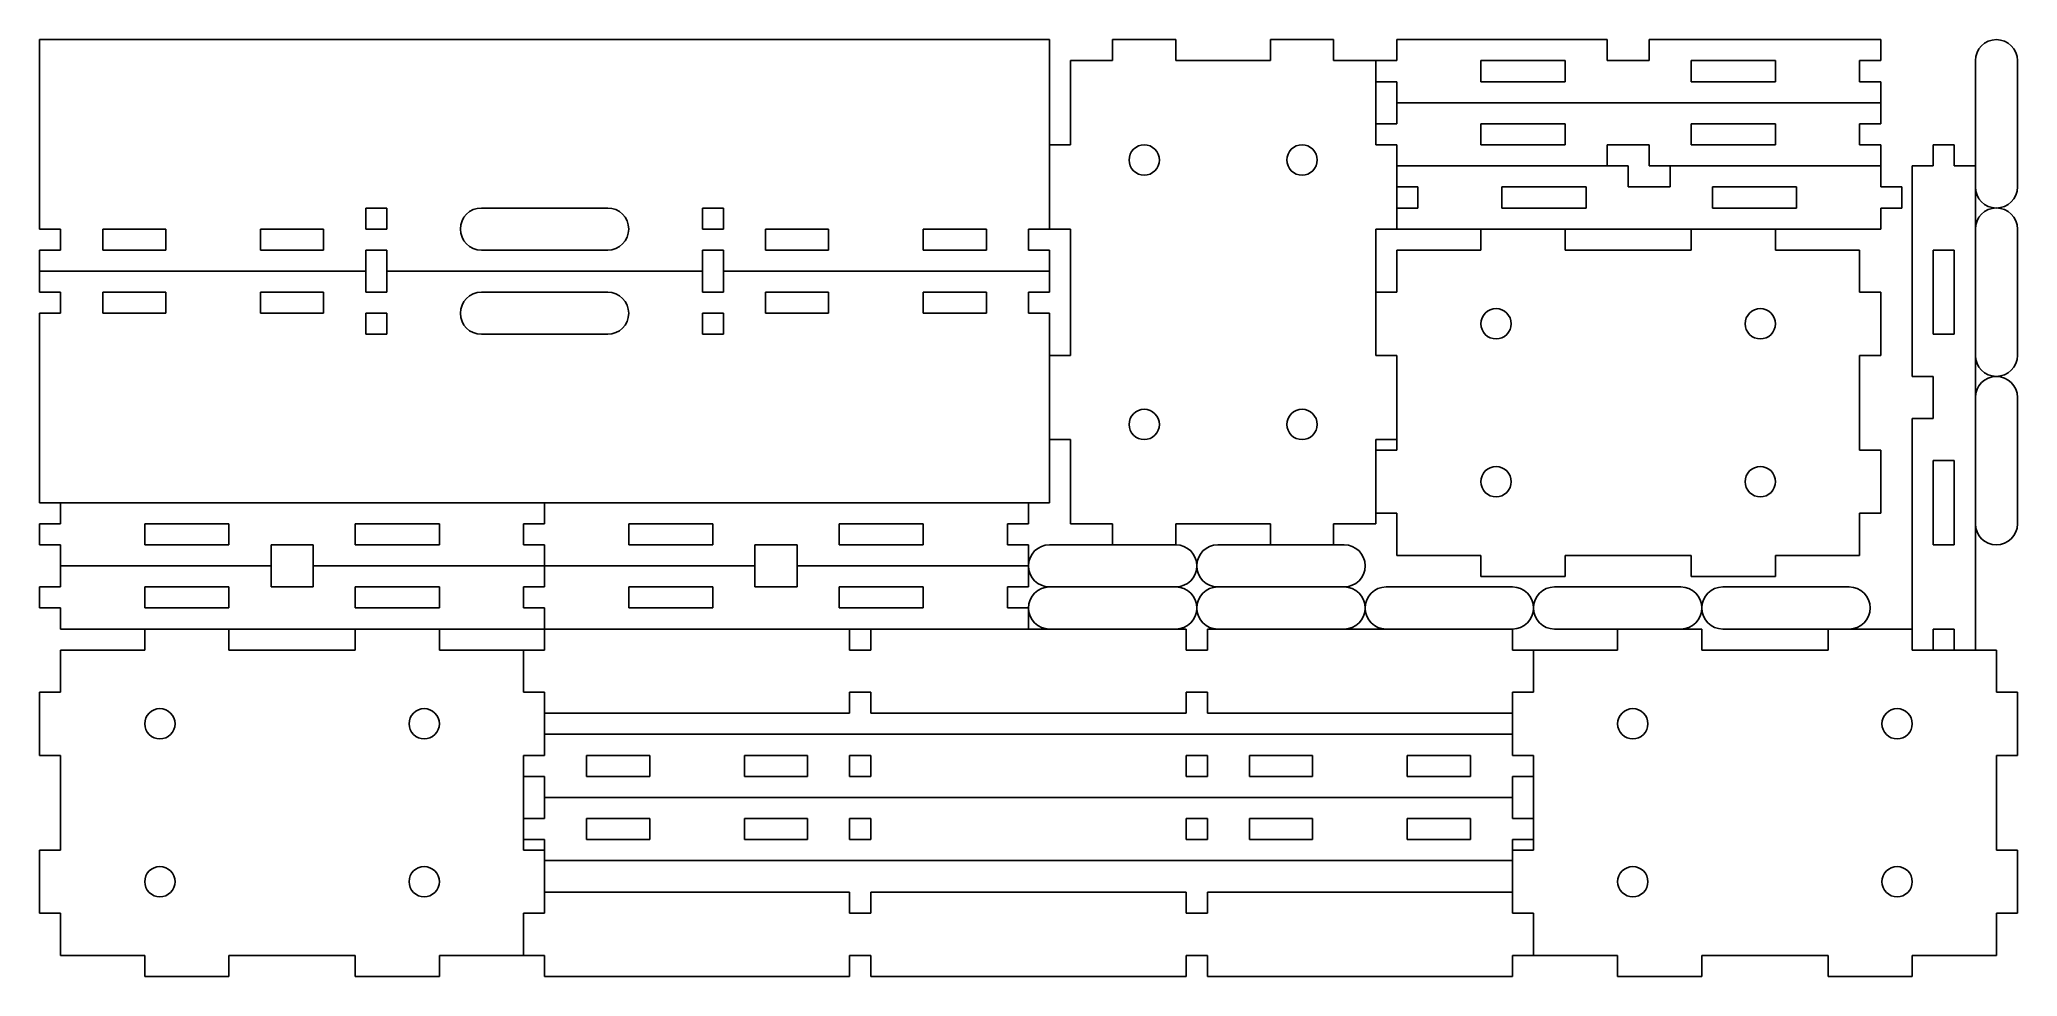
# Model space of a CAD drawing. Extents: x 6 to 603, y 16 to 298.
import ezdxf

# ---------------------------------------------------------------- set-up
doc = ezdxf.new("R2010")
doc.units = 0

msp = doc.modelspace()

# ---------------------------------------------------------------- linework, layer by layer
at = {"layer": 'Layer 1'}
for p, q in [((6.35, 241.3), (6.35, 298.45)), ((6.35, 298.45), (311.15, 298.45)), ((311.15, 298.45), (311.15, 241.3)), ((349.24955, 298.45), (330.19955, 298.45)), ((330.19955, 298.45), (330.19955, 292.1)), ((349.24955, 292.1), (349.24955, 298.45)), ((396.87455, 298.45), (377.82455, 298.45)), ((377.82455, 298.45), (377.82455, 292.1)), ((396.87455, 292.1), (396.87455, 298.45)), ((415.925, 298.45), (415.925, 292.1)), ((479.425, 298.45), (415.925, 298.45)), ((479.425, 292.1), (479.425, 298.45)), ((561.975, 298.45), (492.125, 298.45)), ((492.125, 298.45), (492.125, 292.1)), ((561.975, 292.1), (561.975, 298.45)), ((590.54999, 292.1), (590.678553, 293.382874)), ((590.678553, 293.382874), (591.047473, 294.576302)), ((591.047473, 294.576302), (591.631598, 295.655132)), ((591.631598, 295.655132), (592.405777, 296.594213)), ((592.405777, 296.594213), (593.344858, 297.368392)), ((593.344858, 297.368392), (594.423688, 297.952517)), ((594.423688, 297.952517), (595.617116, 298.321438)), ((595.617116, 298.321438), (596.89999, 298.45)), ((596.89999, 298.45), (598.182864, 298.321438)), ((598.182864, 298.321438), (599.376292, 297.952517)), ((599.376292, 297.952517), (600.455122, 297.368392)), ((600.455122, 297.368392), (601.394203, 296.594213)), ((601.394203, 296.594213), (602.168382, 295.655132)), ((602.168382, 295.655132), (602.752507, 294.576302)), ((602.752507, 294.576302), (603.121427, 293.382874)), ((603.121427, 293.382874), (603.24999, 292.1)), ((330.19955, 292.1), (317.49955, 292.1)), ((317.49955, 292.1), (317.49955, 266.7)), ((377.82455, 292.1), (349.24955, 292.1)), ((409.57455, 292.1), (396.87455, 292.1)), ((409.57455, 266.7), (409.57455, 292.1)), ((415.925, 292.1), (409.575, 292.1)), ((409.575, 292.1), (409.575, 285.75)), ((441.325, 292.1), (466.725, 292.1)), ((441.325, 285.75), (441.325, 292.1)), ((466.725, 292.1), (466.725, 285.75)), ((492.125, 292.1), (479.425, 292.1)), ((504.825, 292.1), (530.225, 292.1)), ((504.825, 285.75), (504.825, 292.1)), ((530.225, 292.1), (530.225, 285.75)), ((555.625, 285.75), (555.625, 292.1)), ((555.625, 292.1), (561.975, 292.1)), ((590.54999, 254), (590.54999, 292.1)), ((603.24999, 292.1), (603.24999, 254)), ((409.575, 285.75), (415.925, 285.75)), ((415.925, 285.75), (415.925, 279.4)), ((466.725, 285.75), (441.325, 285.75)), ((530.225, 285.75), (504.825, 285.75)), ((561.975, 285.75), (555.625, 285.75)), ((561.975, 279.4), (561.975, 285.75)), ((415.925, 279.4), (561.975, 279.4)), ((415.925, 273.05), (415.925, 279.4)), ((415.925, 279.4), (561.975, 279.4)), ((561.975, 279.4), (561.975, 273.05)), ((409.575, 266.7), (409.575, 273.05)), ((409.575, 273.05), (415.925, 273.05)), ((466.725, 273.05), (441.325, 273.05)), ((441.325, 273.05), (441.325, 266.7)), ((466.725, 266.7), (466.725, 273.05)), ((530.225, 273.05), (504.825, 273.05)), ((504.825, 273.05), (504.825, 266.7)), ((530.225, 266.7), (530.225, 273.05)), ((561.975, 273.05), (555.625, 273.05)), ((555.625, 273.05), (555.625, 266.7)), ((317.49955, 266.7), (311.14955, 266.7)), ((311.14955, 266.7), (311.14955, 241.3)), ((335.241381, 263.024118), (335.15272, 262.128)), ((335.500743, 263.877629), (335.241381, 263.024118)), ((335.92087, 264.664548), (335.500743, 263.877629)), ((336.491828, 265.360892), (335.92087, 264.664548)), ((337.188172, 265.93185), (336.491828, 265.360892)), ((337.975091, 266.351977), (337.188172, 265.93185)), ((338.828602, 266.611339), (337.975091, 266.351977)), ((339.72472, 266.7), (338.828602, 266.611339)), ((340.620838, 266.611339), (339.72472, 266.7)), ((339.72472, 266.7), (339.72472, 266.7)), ((341.474349, 266.351977), (340.620838, 266.611339)), ((342.261268, 265.93185), (341.474349, 266.351977)), ((342.957612, 265.360892), (342.261268, 265.93185)), ((343.52857, 264.664548), (342.957612, 265.360892)), ((343.948697, 263.877629), (343.52857, 264.664548)), ((344.208059, 263.024118), (343.948697, 263.877629)), ((344.29672, 262.128), (344.208059, 263.024118)), ((382.77774, 262.12801), (382.866401, 263.024128)), ((382.866401, 263.024128), (383.125763, 263.877639)), ((383.125763, 263.877639), (383.54589, 264.664558)), ((383.54589, 264.664558), (384.116848, 265.360902)), ((384.116848, 265.360902), (384.813192, 265.93186)), ((384.813192, 265.93186), (385.600111, 266.351987)), ((385.600111, 266.351987), (386.453622, 266.611349)), ((386.453622, 266.611349), (387.34974, 266.70001)), ((387.34974, 266.70001), (388.245858, 266.611349)), ((387.34974, 266.70001), (387.34974, 266.70001)), ((388.245858, 266.611349), (389.099369, 266.351987)), ((389.099369, 266.351987), (389.886288, 265.93186)), ((389.886288, 265.93186), (390.582632, 265.360902)), ((390.582632, 265.360902), (391.15359, 264.664558)), ((391.15359, 264.664558), (391.573717, 263.877639)), ((391.573717, 263.877639), (391.833079, 263.024128)), ((391.833079, 263.024128), (391.92174, 262.12801)), ((415.92455, 266.7), (409.57455, 266.7)), ((415.925, 266.7), (409.575, 266.7)), ((415.92455, 241.3), (415.92455, 266.7)), ((415.925, 260.35), (415.925, 266.7)), ((441.325, 266.7), (466.725, 266.7)), ((492.125, 266.7), (479.425, 266.7)), ((479.425, 266.7), (479.425, 260.35)), ((492.125, 260.35), (492.125, 266.7)), ((504.825, 266.7), (530.225, 266.7)), ((555.625, 266.7), (561.975, 266.7)), ((561.975, 266.7), (561.975, 260.35)), ((577.85, 260.35), (577.85, 266.7)), ((577.85, 266.7), (584.2, 266.7)), ((584.2, 266.7), (584.2, 260.35)), ((335.15272, 262.128), (335.241381, 261.231882)), ((335.241381, 261.231882), (335.500743, 260.378371)), ((335.500743, 260.378371), (335.92087, 259.591452)), ((335.92087, 259.591452), (336.491828, 258.895108)), ((336.491828, 258.895108), (337.188172, 258.32415)), ((337.188172, 258.32415), (337.975091, 257.904023)), ((337.975091, 257.904023), (338.828602, 257.644661)), ((338.828602, 257.644661), (339.72472, 257.556)), ((339.72472, 257.556), (340.620838, 257.644661)), ((340.620838, 257.644661), (341.474349, 257.904023)), ((341.474349, 257.904023), (342.261268, 258.32415)), ((342.261268, 258.32415), (342.957612, 258.895108)), ((342.957612, 258.895108), (343.52857, 259.591452)), ((343.52857, 259.591452), (343.948697, 260.378371)), ((343.948697, 260.378371), (344.208059, 261.231882)), ((344.208059, 261.231882), (344.29672, 262.128)), ((382.866401, 261.231892), (382.77774, 262.12801)), ((383.125763, 260.378381), (382.866401, 261.231892)), ((383.54589, 259.591462), (383.125763, 260.378381)), ((384.116848, 258.895118), (383.54589, 259.591462)), ((384.813192, 258.32416), (384.116848, 258.895118)), ((385.600111, 257.904033), (384.813192, 258.32416)), ((386.453622, 257.644671), (385.600111, 257.904033)), ((387.34974, 257.55601), (386.453622, 257.644671)), ((388.245858, 257.644671), (387.34974, 257.55601)), ((389.099369, 257.904033), (388.245858, 257.644671)), ((389.886288, 258.32416), (389.099369, 257.904033)), ((390.582632, 258.895118), (389.886288, 258.32416)), ((391.15359, 259.591462), (390.582632, 258.895118)), ((391.573717, 260.378381), (391.15359, 259.591462)), ((391.833079, 261.231892), (391.573717, 260.378381)), ((391.92174, 262.12801), (391.833079, 261.231892)), ((479.425, 260.35), (415.925, 260.35)), ((415.925, 254), (415.925, 260.35)), ((415.925, 260.35), (485.775, 260.35)), ((485.775, 260.35), (485.775, 254)), ((561.975, 260.35), (492.125, 260.35)), ((498.475, 254), (498.475, 260.35)), ((498.475, 260.35), (561.975, 260.35)), ((561.975, 260.35), (561.975, 254)), ((571.5, 260.35), (577.85, 260.35)), ((571.5, 196.85), (571.5, 260.35)), ((584.2, 260.35), (590.55, 260.35)), ((590.55, 260.35), (590.55, 114.3)), ((422.275, 254), (415.925, 254)), ((422.275, 247.65), (422.275, 254)), ((473.075, 254), (447.675, 254)), ((447.675, 254), (447.675, 247.65)), ((473.075, 247.65), (473.075, 254)), ((485.775, 254), (498.475, 254)), ((536.575, 254), (511.175, 254)), ((511.175, 254), (511.175, 247.65)), ((536.575, 247.65), (536.575, 254)), ((561.975, 254), (568.325, 254)), ((568.325, 254), (568.325, 247.65)), ((590.678553, 252.717126), (590.54999, 254)), ((590.54999, 254), (590.54999, 254)), ((591.047473, 251.523698), (590.678553, 252.717126)), ((591.631598, 250.444868), (591.047473, 251.523698)), ((602.752507, 251.523698), (602.168382, 250.444868)), ((603.121427, 252.717126), (602.752507, 251.523698)), ((603.24999, 254), (603.121427, 252.717126)), ((111.125, 247.65), (104.775, 247.65)), ((104.775, 247.65), (104.775, 241.3)), ((111.125, 241.3), (111.125, 247.65)), ((134.431608, 244.855131), (133.847483, 243.7763)), ((135.205787, 245.794211), (134.431608, 244.855131)), ((136.144868, 246.568391), (135.205787, 245.794211)), ((137.223698, 247.152517), (136.144868, 246.568391)), ((138.417126, 247.521437), (137.223698, 247.152517)), ((139.7, 247.65), (138.417126, 247.521437)), ((177.8, 247.65), (139.7, 247.65)), ((179.082874, 247.521437), (177.8, 247.65)), ((177.8, 247.65), (177.8, 247.65)), ((180.276302, 247.152517), (179.082874, 247.521437)), ((181.355132, 246.568391), (180.276302, 247.152517)), ((182.294212, 245.794211), (181.355132, 246.568391)), ((183.068392, 244.855131), (182.294212, 245.794211)), ((183.652517, 243.7763), (183.068392, 244.855131)), ((212.725, 247.65), (206.375, 247.65)), ((206.375, 247.65), (206.375, 241.3)), ((212.725, 241.3), (212.725, 247.65)), ((415.925, 241.3), (415.925, 247.65)), ((415.925, 247.65), (422.275, 247.65)), ((447.675, 247.65), (473.075, 247.65)), ((511.175, 247.65), (536.575, 247.65)), ((568.325, 247.65), (561.975, 247.65)), ((561.975, 247.65), (561.975, 241.3)), ((591.047473, 243.776303), (591.631598, 244.855133)), ((592.405777, 249.505787), (591.631598, 250.444868)), ((591.631598, 244.855133), (592.405777, 245.794214)), ((593.344858, 248.731608), (592.405777, 249.505787)), ((592.405777, 245.794214), (593.344858, 246.568393)), ((594.423688, 248.147483), (593.344858, 248.731608)), ((593.344858, 246.568393), (594.423688, 247.152518)), ((595.617116, 247.778563), (594.423688, 248.147483)), ((594.423688, 247.152518), (595.617116, 247.521438)), ((596.89999, 247.65), (595.617116, 247.778563)), ((595.617116, 247.521438), (596.89999, 247.650001)), ((598.182864, 247.778563), (596.89999, 247.65)), ((596.89999, 247.650001), (598.182864, 247.521438)), ((599.376292, 248.147483), (598.182864, 247.778563)), ((598.182864, 247.521438), (599.376292, 247.152518)), ((600.455122, 248.731608), (599.376292, 248.147483)), ((599.376292, 247.152518), (600.455122, 246.568393)), ((601.394203, 249.505787), (600.455122, 248.731608)), ((600.455122, 246.568393), (601.394203, 245.794214)), ((602.168382, 250.444868), (601.394203, 249.505787)), ((601.394203, 245.794214), (602.168382, 244.855133)), ((602.168382, 244.855133), (602.752507, 243.776303)), ((12.7, 241.3), (6.35, 241.3)), ((12.7, 234.95), (12.7, 241.3)), ((44.449998, 241.3), (25.399999, 241.3)), ((25.399999, 241.3), (25.399999, 234.95)), ((44.449998, 234.95), (44.449998, 241.3)), ((92.074999, 241.3), (73.025, 241.3)), ((73.025, 241.3), (73.025, 234.95)), ((92.074999, 234.95), (92.074999, 241.3)), ((104.775, 241.3), (111.125, 241.3)), ((133.478563, 242.582873), (133.35, 241.3)), ((133.35, 241.3), (133.478563, 240.017128)), ((133.847483, 243.7763), (133.478563, 242.582873)), ((133.478563, 240.017128), (133.847483, 238.8237)), ((133.847483, 238.8237), (134.431608, 237.74487)), ((183.068392, 237.74487), (183.652517, 238.8237)), ((184.021437, 242.582873), (183.652517, 243.7763)), ((183.652517, 238.8237), (184.021437, 240.017128)), ((184.15, 241.3), (184.021437, 242.582873)), ((184.021437, 240.017128), (184.15, 241.3)), ((206.375, 241.3), (212.725, 241.3)), ((244.475, 241.3), (225.425, 241.3)), ((225.425, 241.3), (225.425, 234.95)), ((244.475, 234.95), (244.475, 241.3)), ((292.10001, 241.3), (273.05001, 241.3)), ((273.05001, 241.3), (273.05001, 234.95)), ((292.10001, 234.95), (292.10001, 241.3)), ((311.15, 241.3), (304.8, 241.3)), ((304.8, 241.3), (304.8, 234.95)), ((311.14955, 241.3), (317.49955, 241.3)), ((317.49955, 241.3), (317.49955, 203.2)), ((409.57455, 203.2), (409.57455, 241.3)), ((409.57455, 241.3), (415.92455, 241.3)), ((561.975, 241.3), (415.925, 241.3)), ((441.325, 241.30045), (441.325, 234.95045)), ((466.725, 241.30045), (441.325, 241.30045)), ((466.725, 234.95045), (466.725, 241.30045)), ((530.225, 241.30045), (504.825, 241.30045)), ((504.825, 241.30045), (504.825, 234.95045)), ((530.225, 234.95045), (530.225, 241.30045)), ((590.54999, 241.300001), (590.678553, 242.582875)), ((590.54999, 203.2), (590.54999, 241.300001)), ((590.678553, 242.582875), (591.047473, 243.776303)), ((602.752507, 243.776303), (603.121427, 242.582875)), ((603.121427, 242.582875), (603.24999, 241.300001)), ((603.24999, 241.300001), (603.24999, 203.2)), ((6.35, 228.6), (6.35, 234.95)), ((6.35, 234.95), (12.7, 234.95)), ((25.399999, 234.95), (44.449998, 234.95)), ((73.025, 234.95), (92.074999, 234.95)), ((111.125, 234.95), (104.775, 234.95)), ((104.775, 234.95), (104.775, 228.6)), ((111.125, 228.6), (111.125, 234.95)), ((134.431608, 237.74487), (135.205787, 236.805789)), ((135.205787, 236.805789), (136.144868, 236.031609)), ((136.144868, 236.031609), (137.223698, 235.447483)), ((137.223698, 235.447483), (138.417126, 235.078563)), ((138.417126, 235.078563), (139.7, 234.95)), ((139.7, 234.95), (177.8, 234.95)), ((177.8, 234.95), (179.082874, 235.078563)), ((179.082874, 235.078563), (180.276302, 235.447483)), ((180.276302, 235.447483), (181.355132, 236.031609)), ((181.355132, 236.031609), (182.294212, 236.805789)), ((182.294212, 236.805789), (183.068392, 237.74487)), ((212.725, 234.95), (206.375, 234.95)), ((206.375, 234.95), (206.375, 228.6)), ((212.725, 228.6), (212.725, 234.95)), ((225.425, 234.95), (244.475, 234.95)), ((273.05001, 234.95), (292.10001, 234.95)), ((304.8, 234.95), (311.15, 234.95)), ((311.15, 234.95), (311.15, 228.6)), ((441.325, 234.95045), (415.925, 234.95045)), ((415.925, 234.95045), (415.925, 222.25045)), ((504.825, 234.95045), (466.725, 234.95045)), ((555.625, 234.95045), (530.225, 234.95045)), ((555.625, 222.25045), (555.625, 234.95045)), ((577.85, 234.95), (577.85, 209.55)), ((584.2, 234.95), (577.85, 234.95)), ((584.2, 209.55), (584.2, 234.95)), ((104.775, 228.6), (6.35, 228.6)), ((104.775, 228.6), (6.35, 228.6)), ((6.35, 228.6), (6.35, 222.25)), ((104.775, 222.25), (104.775, 228.6)), ((206.375, 228.6), (111.125, 228.6)), ((206.375, 228.6), (111.125, 228.6)), ((111.125, 228.6), (111.125, 222.25)), ((206.375, 222.25), (206.375, 228.6)), ((311.15, 228.6), (212.725, 228.6)), ((311.15, 228.6), (212.725, 228.6)), ((212.725, 228.6), (212.725, 222.25)), ((311.15, 222.25), (311.15, 228.6)), ((6.35, 222.25), (12.7, 222.25)), ((12.7, 222.25), (12.7, 215.9)), ((25.399999, 222.25), (44.449998, 222.25)), ((25.399999, 215.9), (25.399999, 222.25)), ((44.449998, 222.25), (44.449998, 215.9)), ((73.025, 222.25), (92.074999, 222.25)), ((73.025, 215.9), (73.025, 222.25)), ((92.074999, 222.25), (92.074999, 215.9)), ((111.125, 222.25), (104.775, 222.25)), ((135.205787, 220.394211), (136.144868, 221.168391)), ((136.144868, 221.168391), (137.223698, 221.752517)), ((137.223698, 221.752517), (138.417126, 222.121437)), ((138.417126, 222.121437), (139.7, 222.25)), ((139.7, 222.25), (177.8, 222.25)), ((177.8, 222.25), (179.082874, 222.121437)), ((179.082874, 222.121437), (180.276302, 221.752517)), ((180.276302, 221.752517), (181.355132, 221.168391)), ((181.355132, 221.168391), (182.294212, 220.394211)), ((212.725, 222.25), (206.375, 222.25)), ((225.425, 222.25), (244.475, 222.25)), ((225.425, 215.9), (225.425, 222.25)), ((244.475, 222.25), (244.475, 215.9)), ((273.05001, 222.25), (292.10001, 222.25)), ((273.05001, 215.9), (273.05001, 222.25)), ((292.10001, 222.25), (292.10001, 215.9)), ((304.8, 215.9), (304.8, 222.25)), ((304.8, 222.25), (311.15, 222.25)), ((415.925, 222.25045), (409.575, 222.25045)), ((409.575, 222.25045), (409.575, 203.20045)), ((561.975, 222.25045), (555.625, 222.25045)), ((561.975, 203.20045), (561.975, 222.25045)), ((12.7, 215.9), (6.35, 215.9)), ((6.35, 215.9), (6.35, 158.75)), ((44.449998, 215.9), (25.399999, 215.9)), ((92.074999, 215.9), (73.025, 215.9)), ((104.775, 209.55), (104.775, 215.9)), ((104.775, 215.9), (111.125, 215.9)), ((111.125, 215.9), (111.125, 209.55)), ((133.35, 215.9), (133.478563, 217.182872)), ((133.478563, 214.617127), (133.35, 215.9)), ((133.478563, 217.182872), (133.847483, 218.3763)), ((133.847483, 218.3763), (134.431608, 219.45513)), ((134.431608, 219.45513), (135.205787, 220.394211)), ((182.294212, 220.394211), (183.068392, 219.45513)), ((183.068392, 219.45513), (183.652517, 218.3763)), ((183.652517, 218.3763), (184.021437, 217.182872)), ((184.021437, 217.182872), (184.15, 215.9)), ((184.15, 215.9), (184.021437, 214.617127)), ((206.375, 209.55), (206.375, 215.9)), ((206.375, 215.9), (212.725, 215.9)), ((212.725, 215.9), (212.725, 209.55)), ((244.475, 215.9), (225.425, 215.9)), ((292.10001, 215.9), (273.05001, 215.9)), ((311.15, 215.9), (304.8, 215.9)), ((311.15, 158.75), (311.15, 215.9)), ((442.093147, 215.261828), (441.67302, 214.474909)), ((442.664105, 215.958173), (442.093147, 215.261828)), ((443.36045, 216.529131), (442.664105, 215.958173)), ((444.147369, 216.949258), (443.36045, 216.529131)), ((445.00088, 217.208619), (444.147369, 216.949258)), ((445.896998, 217.29728), (445.00088, 217.208619)), ((446.793116, 217.208619), (445.896998, 217.29728)), ((447.646627, 216.949257), (446.793116, 217.208619)), ((448.433546, 216.52913), (447.646627, 216.949257)), ((449.12989, 215.958172), (448.433546, 216.52913)), ((449.700848, 215.261828), (449.12989, 215.958172)), ((450.120975, 214.474909), (449.700848, 215.261828)), ((521.84915, 215.261828), (521.429023, 214.474909)), ((522.420108, 215.958172), (521.84915, 215.261828)), ((523.116452, 216.52913), (522.420108, 215.958172)), ((523.903371, 216.949257), (523.116452, 216.52913)), ((524.756882, 217.208619), (523.903371, 216.949257)), ((525.653, 217.29728), (524.756882, 217.208619)), ((526.549118, 217.208619), (525.653, 217.29728)), ((527.402629, 216.949257), (526.549118, 217.208619)), ((528.189548, 216.52913), (527.402629, 216.949257)), ((528.885892, 215.958172), (528.189548, 216.52913)), ((529.45685, 215.261828), (528.885892, 215.958172)), ((529.876977, 214.474909), (529.45685, 215.261828)), ((111.125, 209.55), (104.775, 209.55)), ((133.847483, 213.4237), (133.478563, 214.617127)), ((134.431608, 212.344869), (133.847483, 213.4237)), ((135.205787, 211.405789), (134.431608, 212.344869)), ((136.144868, 210.631609), (135.205787, 211.405789)), ((137.223698, 210.047483), (136.144868, 210.631609)), ((138.417126, 209.678563), (137.223698, 210.047483)), ((139.7, 209.55), (138.417126, 209.678563)), ((177.8, 209.55), (139.7, 209.55)), ((179.082874, 209.678563), (177.8, 209.55)), ((177.8, 209.55), (177.8, 209.55)), ((180.276302, 210.047483), (179.082874, 209.678563)), ((181.355132, 210.631609), (180.276302, 210.047483)), ((182.294212, 211.405789), (181.355132, 210.631609)), ((183.068392, 212.344869), (182.294212, 211.405789)), ((183.652517, 213.4237), (183.068392, 212.344869)), ((184.021437, 214.617127), (183.652517, 213.4237)), ((212.725, 209.55), (206.375, 209.55)), ((441.413658, 213.621398), (441.324997, 212.72528)), ((441.324997, 212.72528), (441.413658, 211.829162)), ((441.67302, 214.474909), (441.413658, 213.621398)), ((441.413658, 211.829162), (441.67302, 210.975651)), ((441.67302, 210.975651), (442.093147, 210.188732)), ((442.093147, 210.188732), (442.664105, 209.492387)), ((442.664105, 209.492387), (443.36045, 208.921429)), ((443.36045, 208.921429), (444.147369, 208.501302)), ((447.646627, 208.501303), (448.433546, 208.92143)), ((448.433546, 208.92143), (449.12989, 209.492388)), ((449.12989, 209.492388), (449.700848, 210.188732)), ((449.700848, 210.188732), (450.120975, 210.975651)), ((450.380337, 213.621398), (450.120975, 214.474909)), ((450.120975, 210.975651), (450.380337, 211.829162)), ((450.468998, 212.72528), (450.380337, 213.621398)), ((450.380337, 211.829162), (450.468998, 212.72528)), ((450.468998, 212.72528), (450.468998, 212.72528)), ((521.169661, 213.621398), (521.081, 212.72528)), ((521.081, 212.72528), (521.169661, 211.829162)), ((521.429023, 214.474909), (521.169661, 213.621398)), ((521.169661, 211.829162), (521.429023, 210.975651)), ((521.429023, 210.975651), (521.84915, 210.188732)), ((521.84915, 210.188732), (522.420108, 209.492388)), ((522.420108, 209.492388), (523.116452, 208.92143)), ((523.116452, 208.92143), (523.903371, 208.501303)), ((527.402629, 208.501303), (528.189548, 208.92143)), ((528.189548, 208.92143), (528.885892, 209.492388)), ((528.885892, 209.492388), (529.45685, 210.188732)), ((529.45685, 210.188732), (529.876977, 210.975651)), ((530.136339, 213.621398), (529.876977, 214.474909)), ((529.876977, 210.975651), (530.136339, 211.829162)), ((530.225, 212.72528), (530.136339, 213.621398)), ((530.136339, 211.829162), (530.225, 212.72528)), ((530.225, 212.72528), (530.225, 212.72528)), ((577.85, 209.55), (584.2, 209.55)), ((317.49955, 203.2), (311.14955, 203.2)), ((311.14955, 203.2), (311.14955, 177.8)), ((415.92455, 203.2), (409.57455, 203.2)), ((409.575, 203.20045), (415.925, 203.20045)), ((415.92455, 177.8), (415.92455, 203.2)), ((415.925, 203.20045), (415.925, 174.62545)), ((444.147369, 208.501302), (445.00088, 208.241941)), ((445.00088, 208.241941), (445.896998, 208.15328)), ((445.896998, 208.15328), (446.793116, 208.241941)), ((446.793116, 208.241941), (447.646627, 208.501303)), ((523.903371, 208.501303), (524.756882, 208.241941)), ((524.756882, 208.241941), (525.653, 208.15328)), ((525.653, 208.15328), (526.549118, 208.241941)), ((526.549118, 208.241941), (527.402629, 208.501303)), ((555.625, 174.62545), (555.625, 203.20045)), ((555.625, 203.20045), (561.975, 203.20045)), ((590.678553, 201.917126), (590.54999, 203.2)), ((590.54999, 203.2), (590.54999, 203.2)), ((603.24999, 203.2), (603.121427, 201.917126)), ((591.047473, 200.723698), (590.678553, 201.917126)), ((591.631598, 199.644868), (591.047473, 200.723698)), ((592.405777, 198.705788), (591.631598, 199.644868)), ((593.344858, 197.931608), (592.405777, 198.705788)), ((594.423688, 197.347483), (593.344858, 197.931608)), ((595.617116, 196.978563), (594.423688, 197.347483)), ((596.89999, 196.85), (595.617116, 196.978563)), ((598.182864, 196.978563), (596.89999, 196.85)), ((599.376292, 197.347483), (598.182864, 196.978563)), ((600.455122, 197.931608), (599.376292, 197.347483)), ((601.394203, 198.705788), (600.455122, 197.931608)), ((602.168382, 199.644868), (601.394203, 198.705788)), ((602.752507, 200.723698), (602.168382, 199.644868)), ((603.121427, 201.917126), (602.752507, 200.723698)), ((577.85, 196.85), (571.5, 196.85)), ((577.85, 184.15), (577.85, 196.85)), ((590.54999, 190.5), (590.678553, 191.782874)), ((590.678553, 191.782874), (591.047473, 192.976302)), ((591.047473, 192.976302), (591.631598, 194.055132)), ((591.631598, 194.055132), (592.405777, 194.994213)), ((592.405777, 194.994213), (593.344858, 195.768392)), ((593.344858, 195.768392), (594.423688, 196.352517)), ((594.423688, 196.352517), (595.617116, 196.721437)), ((595.617116, 196.721437), (596.89999, 196.85)), ((596.89999, 196.85), (598.182864, 196.721437)), ((598.182864, 196.721437), (599.376292, 196.352517)), ((599.376292, 196.352517), (600.455122, 195.768392)), ((600.455122, 195.768392), (601.394203, 194.994213)), ((601.394203, 194.994213), (602.168382, 194.055132)), ((602.168382, 194.055132), (602.752507, 192.976302)), ((602.752507, 192.976302), (603.121427, 191.782874)), ((603.121427, 191.782874), (603.24999, 190.5)), ((336.491828, 185.60489), (335.92087, 184.908546)), ((337.188172, 186.175848), (336.491828, 185.60489)), ((337.975091, 186.595975), (337.188172, 186.175848)), ((338.828602, 186.855337), (337.975091, 186.595975)), ((339.72472, 186.943998), (338.828602, 186.855337)), ((340.620838, 186.855337), (339.72472, 186.943998)), ((339.72472, 186.943998), (339.72472, 186.943998)), ((341.474349, 186.595975), (340.620838, 186.855337)), ((342.261268, 186.175848), (341.474349, 186.595975)), ((342.957612, 185.60489), (342.261268, 186.175848)), ((343.52857, 184.908546), (342.957612, 185.60489)), ((383.54589, 184.908545), (384.116848, 185.604889)), ((384.116848, 185.604889), (384.813192, 186.175847)), ((384.813192, 186.175847), (385.600111, 186.595974)), ((385.600111, 186.595974), (386.453622, 186.855336)), ((386.453622, 186.855336), (387.34974, 186.943997)), ((387.34974, 186.943997), (388.245858, 186.855336)), ((387.34974, 186.943997), (387.34974, 186.943997)), ((388.245858, 186.855336), (389.099369, 186.595974)), ((389.099369, 186.595974), (389.886288, 186.175847)), ((389.886288, 186.175847), (390.582632, 185.604889)), ((390.582632, 185.604889), (391.15359, 184.908545)), ((590.54999, 152.4), (590.54999, 190.5)), ((603.24999, 190.5), (603.24999, 152.4)), ((335.241381, 183.268116), (335.15272, 182.371998)), ((335.15272, 182.371998), (335.241381, 181.47588)), ((335.500743, 184.121627), (335.241381, 183.268116)), ((335.241381, 181.47588), (335.500742, 180.622369)), ((335.500742, 180.622369), (335.920869, 179.83545)), ((335.92087, 184.908546), (335.500743, 184.121627)), ((335.920869, 179.83545), (336.491827, 179.139105)), ((336.491827, 179.139105), (337.188172, 178.568147)), ((342.261268, 178.568147), (342.957613, 179.139105)), ((342.957613, 179.139105), (343.528571, 179.83545)), ((343.948697, 184.121627), (343.52857, 184.908546)), ((343.528571, 179.83545), (343.948698, 180.622369)), ((344.208059, 183.268116), (343.948697, 184.121627)), ((343.948698, 180.622369), (344.208059, 181.47588)), ((344.29672, 182.371998), (344.208059, 183.268116)), ((344.208059, 181.47588), (344.29672, 182.371998)), ((382.77774, 182.371997), (382.866401, 183.268115)), ((382.866401, 181.475879), (382.77774, 182.371997)), ((382.866401, 183.268115), (383.125763, 184.121626)), ((383.125763, 180.622368), (382.866401, 181.475879)), ((383.125763, 184.121626), (383.54589, 184.908545)), ((383.54589, 179.835449), (383.125763, 180.622368)), ((384.116848, 179.139105), (383.54589, 179.835449)), ((384.813192, 178.568147), (384.116848, 179.139105)), ((390.582632, 179.139105), (389.886288, 178.568147)), ((391.15359, 179.835449), (390.582632, 179.139105)), ((391.15359, 184.908545), (391.573717, 184.121626)), ((391.573717, 180.622368), (391.15359, 179.835449)), ((391.573717, 184.121626), (391.833079, 183.268115)), ((391.833079, 181.475879), (391.573717, 180.622368)), ((391.833079, 183.268115), (391.92174, 182.371997)), ((391.92174, 182.371997), (391.833079, 181.475879)), ((571.5, 114.3), (571.5, 184.15)), ((571.5, 184.15), (577.85, 184.15)), ((311.14955, 177.8), (317.49955, 177.8)), ((317.49955, 177.8), (317.49955, 152.4)), ((337.188172, 178.568147), (337.975091, 178.14802)), ((337.975091, 178.14802), (338.828602, 177.888658)), ((338.828602, 177.888658), (339.72472, 177.799997)), ((339.72472, 177.799997), (340.620838, 177.888658)), ((340.620838, 177.888658), (341.474349, 178.14802)), ((341.474349, 178.14802), (342.261268, 178.568147)), ((385.600111, 178.14802), (384.813192, 178.568147)), ((386.453622, 177.888658), (385.600111, 178.14802)), ((387.34974, 177.799997), (386.453622, 177.888658)), ((388.245858, 177.888658), (387.34974, 177.799997)), ((389.099369, 178.14802), (388.245858, 177.888658)), ((389.886288, 178.568147), (389.099369, 178.14802)), ((409.57455, 152.4), (409.57455, 177.8)), ((409.57455, 177.8), (415.92455, 177.8)), ((415.925, 174.62545), (409.575, 174.62545)), ((409.575, 174.62545), (409.575, 155.57545)), ((561.975, 174.62545), (555.625, 174.62545)), ((561.975, 155.57545), (561.975, 174.62545)), ((441.67302, 166.849889), (442.093147, 167.636808)), ((442.093147, 167.636808), (442.664105, 168.333152)), ((442.664105, 168.333152), (443.360449, 168.90411)), ((443.360449, 168.90411), (444.147368, 169.324237)), ((444.147368, 169.324237), (445.000879, 169.583599)), ((445.000879, 169.583599), (445.896997, 169.67226)), ((445.896997, 169.67226), (446.793115, 169.583599)), ((446.793115, 169.583599), (447.646626, 169.324237)), ((447.646626, 169.324237), (448.433545, 168.90411)), ((448.433545, 168.90411), (449.129889, 168.333152)), ((449.129889, 168.333152), (449.700847, 167.636808)), ((449.700847, 167.636808), (450.120974, 166.849889)), ((521.429033, 166.849889), (521.84916, 167.636808)), ((521.84916, 167.636808), (522.420118, 168.333152)), ((522.420118, 168.333152), (523.116462, 168.90411)), ((523.116462, 168.90411), (523.903381, 169.324237)), ((523.903381, 169.324237), (524.756892, 169.583599)), ((524.756892, 169.583599), (525.65301, 169.67226)), ((525.65301, 169.67226), (526.549128, 169.583599)), ((526.549128, 169.583599), (527.402639, 169.324237)), ((527.402639, 169.324237), (528.189558, 168.90411)), ((528.189558, 168.90411), (528.885902, 168.333152)), ((528.885902, 168.333152), (529.45686, 167.636808)), ((529.45686, 167.636808), (529.876987, 166.849889)), ((577.85, 171.45), (577.85, 146.05)), ((584.2, 171.45), (577.85, 171.45)), ((584.2, 146.05), (584.2, 171.45)), ((441.324997, 165.10026), (441.413658, 165.996378)), ((441.413658, 164.204142), (441.324997, 165.10026)), ((441.413658, 165.996378), (441.67302, 166.849889)), ((441.67302, 163.350631), (441.413658, 164.204142)), ((442.093147, 162.563712), (441.67302, 163.350631)), ((442.664105, 161.867368), (442.093147, 162.563712)), ((443.360449, 161.29641), (442.664105, 161.867368)), ((444.147368, 160.876283), (443.360449, 161.29641)), ((448.433545, 161.29641), (447.646626, 160.876283)), ((449.129889, 161.867368), (448.433545, 161.29641)), ((449.700847, 162.563712), (449.129889, 161.867368)), ((450.120974, 163.350631), (449.700847, 162.563712)), ((450.120974, 166.849889), (450.380336, 165.996378)), ((450.380336, 164.204142), (450.120974, 163.350631)), ((450.380336, 165.996378), (450.468997, 165.10026)), ((450.468997, 165.10026), (450.380336, 164.204142)), ((450.468997, 165.10026), (450.468997, 165.10026)), ((521.08101, 165.10026), (521.169671, 165.996378)), ((521.169671, 164.204142), (521.08101, 165.10026)), ((521.169671, 165.996378), (521.429033, 166.849889)), ((521.429033, 163.350631), (521.169671, 164.204142)), ((521.84916, 162.563712), (521.429033, 163.350631)), ((522.420118, 161.867368), (521.84916, 162.563712)), ((523.116462, 161.29641), (522.420118, 161.867368)), ((523.903381, 160.876283), (523.116462, 161.29641)), ((528.189558, 161.29641), (527.402639, 160.876283)), ((528.885902, 161.867368), (528.189558, 161.29641)), ((529.45686, 162.563712), (528.885902, 161.867368)), ((529.876987, 163.350631), (529.45686, 162.563712)), ((529.876987, 166.849889), (530.136349, 165.996378)), ((530.136349, 164.204142), (529.876987, 163.350631)), ((530.136349, 165.996378), (530.22501, 165.10026)), ((530.22501, 165.10026), (530.136349, 164.204142)), ((530.22501, 165.10026), (530.22501, 165.10026)), ((6.35, 158.75), (311.15, 158.75)), ((12.7, 152.4), (12.7, 158.75)), ((12.7, 158.75), (158.75, 158.75)), ((158.75, 152.4), (158.75, 158.75)), ((158.75, 158.75), (304.8, 158.75)), ((158.75, 158.75), (158.75, 152.4)), ((304.8, 158.75), (304.8, 152.4)), ((409.575, 155.57545), (415.925, 155.57545)), ((415.925, 155.57545), (415.925, 142.87545)), ((445.000879, 160.616921), (444.147368, 160.876283)), ((445.896997, 160.52826), (445.000879, 160.616921)), ((446.793115, 160.616921), (445.896997, 160.52826)), ((447.646626, 160.876283), (446.793115, 160.616921)), ((524.756892, 160.616921), (523.903381, 160.876283)), ((525.65301, 160.52826), (524.756892, 160.616921)), ((526.549128, 160.616921), (525.65301, 160.52826)), ((527.402639, 160.876283), (526.549128, 160.616921)), ((555.625, 142.87545), (555.625, 155.57545)), ((555.625, 155.57545), (561.975, 155.57545)), ((6.35, 146.05), (6.35, 152.4)), ((6.35, 152.4), (12.7, 152.4)), ((63.5, 152.4), (38.1, 152.4)), ((38.1, 152.4), (38.1, 146.05)), ((63.5, 146.05), (63.5, 152.4)), ((127, 152.4), (101.6, 152.4)), ((101.6, 152.4), (101.6, 146.05)), ((127, 146.05), (127, 152.4)), ((152.4, 146.05), (152.4, 152.4)), ((152.4, 152.4), (158.75, 152.4)), ((158.75, 152.4), (152.4, 152.4)), ((152.4, 152.4), (152.4, 146.05)), ((209.55, 152.4), (184.15, 152.4)), ((184.15, 152.4), (184.15, 146.05)), ((209.55, 146.05), (209.55, 152.4)), ((273.05, 152.4), (247.65, 152.4)), ((247.65, 152.4), (247.65, 146.05)), ((273.05, 146.05), (273.05, 152.4)), ((304.8, 152.4), (298.45, 152.4)), ((298.45, 152.4), (298.45, 146.05)), ((317.49955, 152.4), (330.19955, 152.4)), ((330.19955, 152.4), (330.19955, 146.05)), ((349.24955, 146.05), (349.24955, 152.4)), ((349.24955, 152.4), (377.82455, 152.4)), ((377.82455, 152.4), (377.82455, 146.05)), ((396.87455, 146.05), (396.87455, 152.4)), ((396.87455, 152.4), (409.57455, 152.4)), ((590.678553, 151.117126), (590.54999, 152.4)), ((590.54999, 152.4), (590.54999, 152.4)), ((591.047473, 149.923698), (590.678553, 151.117126)), ((591.631598, 148.844868), (591.047473, 149.923698)), ((602.752507, 149.923698), (602.168382, 148.844868)), ((603.121427, 151.117126), (602.752507, 149.923698)), ((603.24999, 152.4), (603.121427, 151.117126)), ((12.7, 146.05), (6.35, 146.05)), ((12.7, 139.7), (12.7, 146.05)), ((38.1, 146.05), (63.5, 146.05)), ((88.9, 146.05), (76.2, 146.05)), ((76.2, 146.05), (76.2, 139.7)), ((88.9, 139.7), (88.9, 146.05)), ((101.6, 146.05), (127, 146.05)), ((158.75, 146.05), (152.4, 146.05)), ((152.4, 146.05), (158.75, 146.05)), ((158.75, 139.7), (158.75, 146.05)), ((158.75, 146.05), (158.75, 139.7)), ((184.15, 146.05), (209.55, 146.05)), ((234.95, 146.05), (222.25, 146.05)), ((222.25, 146.05), (222.25, 139.7)), ((234.95, 139.7), (234.95, 146.05)), ((247.65, 146.05), (273.05, 146.05)), ((298.45, 146.05), (304.8, 146.05)), ((304.8, 146.05), (304.8, 139.7)), ((305.881598, 143.255118), (306.655777, 144.194199)), ((306.655777, 144.194199), (307.594858, 144.968379)), ((307.594858, 144.968379), (308.673688, 145.552505)), ((308.673688, 145.552505), (309.867116, 145.921425)), ((309.867116, 145.921425), (311.14999, 146.049988)), ((311.14999, 146.049988), (349.24999, 146.049988)), ((330.19955, 146.05), (349.24955, 146.05)), ((349.24999, 146.049988), (350.532864, 145.921425)), ((350.532864, 145.921425), (351.726292, 145.552505)), ((351.726292, 145.552505), (352.805122, 144.968379)), ((352.805122, 144.968379), (353.744203, 144.194199)), ((353.744203, 144.194199), (354.518382, 143.255118)), ((356.681598, 143.255119), (357.455777, 144.1942)), ((357.455777, 144.1942), (358.394858, 144.96838)), ((358.394858, 144.96838), (359.473688, 145.552506)), ((359.473688, 145.552506), (360.667116, 145.921426)), ((360.667116, 145.921426), (361.94999, 146.049989)), ((361.94999, 146.049989), (400.04999, 146.049989)), ((377.82455, 146.05), (396.87455, 146.05)), ((400.04999, 146.049989), (401.332864, 145.921426)), ((401.332864, 145.921426), (402.526292, 145.552506)), ((402.526292, 145.552506), (403.605122, 144.96838)), ((403.605122, 144.96838), (404.544203, 144.1942)), ((404.544203, 144.1942), (405.318382, 143.255119)), ((577.85, 146.05), (584.2, 146.05)), ((592.405777, 147.905788), (591.631598, 148.844868)), ((593.344858, 147.131608), (592.405777, 147.905788)), ((594.423688, 146.547483), (593.344858, 147.131608)), ((595.617116, 146.178563), (594.423688, 146.547483)), ((596.89999, 146.05), (595.617116, 146.178563)), ((598.182864, 146.178563), (596.89999, 146.05)), ((599.376292, 146.547483), (598.182864, 146.178563)), ((600.455122, 147.131608), (599.376292, 146.547483)), ((601.394203, 147.905788), (600.455122, 147.131608)), ((602.168382, 148.844868), (601.394203, 147.905788)), ((76.2, 139.7), (12.7, 139.7)), ((12.7, 139.7), (12.7, 133.35)), ((76.2, 139.7), (12.7, 139.7)), ((76.2, 133.35), (76.2, 139.7)), ((158.75, 139.7), (88.9, 139.7)), ((158.75, 139.7), (88.9, 139.7)), ((88.9, 139.7), (88.9, 133.35)), ((222.25, 139.7), (158.75, 139.7)), ((158.75, 139.7), (158.75, 133.35)), ((222.25, 139.7), (158.75, 139.7)), ((158.75, 133.35), (158.75, 139.7)), ((222.25, 133.35), (222.25, 139.7)), ((304.8, 139.7), (234.95, 139.7)), ((304.8, 139.7), (234.95, 139.7)), ((234.95, 139.7), (234.95, 133.35)), ((304.79999, 139.699988), (304.928553, 140.98286)), ((304.928553, 138.417115), (304.79999, 139.699988)), ((304.8, 133.35), (304.8, 139.7)), ((304.928553, 140.98286), (305.297473, 142.176288)), ((305.297473, 137.223688), (304.928553, 138.417115)), ((305.297473, 142.176288), (305.881598, 143.255118)), ((354.518382, 143.255118), (355.102507, 142.176288)), ((355.102507, 142.176288), (355.471427, 140.98286)), ((355.471427, 138.417115), (355.102507, 137.223688)), ((355.471427, 140.98286), (355.59999, 139.699988)), ((355.59999, 139.699988), (355.471427, 138.417115)), ((355.59999, 139.699989), (355.728553, 140.982861)), ((355.728553, 138.417116), (355.59999, 139.699989)), ((355.728553, 140.982861), (356.097473, 142.176289)), ((356.097473, 137.223689), (355.728553, 138.417116)), ((356.097473, 142.176289), (356.681598, 143.255119)), ((405.318382, 143.255119), (405.902507, 142.176289)), ((405.902507, 142.176289), (406.271427, 140.982861)), ((406.271427, 138.417116), (405.902507, 137.223689)), ((406.271427, 140.982861), (406.39999, 139.699989)), ((406.39999, 139.699989), (406.271427, 138.417116)), ((415.925, 142.87545), (441.325, 142.87545)), ((441.325, 142.87545), (441.325, 136.52545)), ((466.725, 136.52545), (466.725, 142.87545)), ((466.725, 142.87545), (504.825, 142.87545)), ((504.825, 142.87545), (504.825, 136.52545)), ((530.225, 136.52545), (530.225, 142.87545)), ((530.225, 142.87545), (555.625, 142.87545)), ((12.7, 133.35), (6.35, 133.35)), ((6.35, 133.35), (6.35, 127)), ((38.1, 133.35), (63.5, 133.35)), ((38.1, 127), (38.1, 133.35)), ((63.5, 133.35), (63.5, 127)), ((88.9, 133.35), (76.2, 133.35)), ((101.6, 133.35), (127, 133.35)), ((101.6, 127), (101.6, 133.35)), ((127, 133.35), (127, 127)), ((158.75, 133.35), (152.4, 133.35)), ((152.4, 133.35), (152.4, 127)), ((152.4, 127), (152.4, 133.35)), ((152.4, 133.35), (158.75, 133.35)), ((184.15, 133.35), (209.55, 133.35)), ((184.15, 127), (184.15, 133.35)), ((209.55, 133.35), (209.55, 127)), ((234.95, 133.35), (222.25, 133.35)), ((247.65, 133.35), (273.05, 133.35)), ((247.65, 127), (247.65, 133.35)), ((273.05, 133.35), (273.05, 127)), ((298.45, 127), (298.45, 133.35)), ((298.45, 133.35), (304.8, 133.35)), ((305.881598, 136.144857), (305.297473, 137.223688)), ((306.655777, 135.205777), (305.881598, 136.144857)), ((305.881598, 130.555118), (306.655777, 131.494198)), ((307.594858, 134.431597), (306.655777, 135.205777)), ((306.655777, 131.494198), (307.594858, 132.268378)), ((308.673688, 133.847471), (307.594858, 134.431597)), ((307.594858, 132.268378), (308.673688, 132.852504)), ((309.867116, 133.478551), (308.673688, 133.847471)), ((308.673688, 132.852504), (309.867116, 133.221424)), ((311.14999, 133.349988), (309.867116, 133.478551)), ((309.867116, 133.221424), (311.14999, 133.349987)), ((349.24999, 133.349988), (311.14999, 133.349988)), ((311.14999, 133.349987), (349.24999, 133.349987)), ((350.532864, 133.478551), (349.24999, 133.349988)), ((349.24999, 133.349988), (349.24999, 133.349988)), ((349.24999, 133.349987), (350.532864, 133.221424)), ((351.726292, 133.847471), (350.532864, 133.478551)), ((350.532864, 133.221424), (351.726292, 132.852504)), ((352.805122, 134.431597), (351.726292, 133.847471)), ((351.726292, 132.852504), (352.805122, 132.268378)), ((353.744203, 135.205777), (352.805122, 134.431597)), ((352.805122, 132.268378), (353.744203, 131.494198)), ((354.518382, 136.144857), (353.744203, 135.205777)), ((353.744203, 131.494198), (354.518382, 130.555118)), ((355.102507, 137.223688), (354.518382, 136.144857)), ((356.681598, 136.144858), (356.097473, 137.223689)), ((357.455777, 135.205778), (356.681598, 136.144858)), ((356.681598, 130.555118), (357.455777, 131.494198)), ((358.394858, 134.431598), (357.455777, 135.205778)), ((357.455777, 131.494198), (358.394858, 132.268378)), ((359.473688, 133.847472), (358.394858, 134.431598)), ((358.394858, 132.268378), (359.473688, 132.852504)), ((360.667116, 133.478552), (359.473688, 133.847472)), ((359.473688, 132.852504), (360.667116, 133.221424)), ((361.94999, 133.349989), (360.667116, 133.478552)), ((360.667116, 133.221424), (361.94999, 133.349987)), ((400.04999, 133.349989), (361.94999, 133.349989)), ((361.94999, 133.349987), (400.04999, 133.349987)), ((401.332864, 133.478552), (400.04999, 133.349989)), ((400.04999, 133.349989), (400.04999, 133.349989)), ((400.04999, 133.349987), (401.332864, 133.221424)), ((402.526292, 133.847472), (401.332864, 133.478552)), ((401.332864, 133.221424), (402.526292, 132.852504)), ((403.605122, 134.431598), (402.526292, 133.847472)), ((402.526292, 132.852504), (403.605122, 132.268378)), ((404.544203, 135.205778), (403.605122, 134.431598)), ((403.605122, 132.268378), (404.544203, 131.494198)), ((405.318382, 136.144858), (404.544203, 135.205778)), ((404.544203, 131.494198), (405.318382, 130.555118)), ((405.902507, 137.223689), (405.318382, 136.144858)), ((407.481598, 130.555119), (408.255778, 131.494199)), ((408.255778, 131.494199), (409.194858, 132.268379)), ((409.194858, 132.268379), (410.273688, 132.852505)), ((410.273688, 132.852505), (411.467116, 133.221425)), ((411.467116, 133.221425), (412.74999, 133.349988)), ((412.74999, 133.349988), (450.84999, 133.349988)), ((441.325, 136.52545), (466.725, 136.52545)), ((450.84999, 133.349988), (452.132864, 133.221425)), ((452.132864, 133.221425), (453.326292, 132.852505)), ((453.326292, 132.852505), (454.405122, 132.268379)), ((454.405122, 132.268379), (455.344203, 131.494199)), ((455.344203, 131.494199), (456.118382, 130.555119)), ((458.281598, 130.555132), (459.055777, 131.494213)), ((459.055777, 131.494213), (459.994858, 132.268392)), ((459.994858, 132.268392), (461.073688, 132.852517)), ((461.073688, 132.852517), (462.267116, 133.221437)), ((462.267116, 133.221437), (463.54999, 133.35)), ((463.54999, 133.35), (501.64999, 133.35)), ((501.64999, 133.35), (502.932864, 133.221437)), ((502.932864, 133.221437), (504.126292, 132.852517)), ((504.126292, 132.852517), (505.205122, 132.268392)), ((504.825, 136.52545), (530.225, 136.52545)), ((505.205122, 132.268392), (506.144203, 131.494213)), ((506.144203, 131.494213), (506.918382, 130.555132)), ((509.081598, 130.555132), (509.855777, 131.494213)), ((509.855777, 131.494213), (510.794858, 132.268392)), ((510.794858, 132.268392), (511.873688, 132.852517)), ((511.873688, 132.852517), (513.067116, 133.221437)), ((513.067116, 133.221437), (514.34999, 133.35)), ((514.34999, 133.35), (552.44999, 133.35)), ((552.44999, 133.35), (553.732864, 133.221437)), ((553.732864, 133.221437), (554.926292, 132.852517)), ((554.926292, 132.852517), (556.005122, 132.268392)), ((556.005122, 132.268392), (556.944202, 131.494213)), ((556.944202, 131.494213), (557.718382, 130.555132)), ((6.35, 127), (12.7, 127)), ((12.7, 127), (12.7, 120.65)), ((63.5, 127), (38.1, 127)), ((127, 127), (101.6, 127)), ((152.4, 127), (158.75, 127)), ((158.75, 127), (152.4, 127)), ((158.75, 127), (158.75, 120.65)), ((158.75, 120.65), (158.75, 127)), ((209.55, 127), (184.15, 127)), ((273.05, 127), (247.65, 127)), ((304.8, 127), (298.45, 127)), ((304.79999, 126.99999), (304.928553, 128.282861)), ((304.928553, 125.717116), (304.79999, 126.99999)), ((304.8, 120.65), (304.8, 127)), ((304.928553, 128.282861), (305.297473, 129.476288)), ((305.297473, 124.523688), (304.928553, 125.717116)), ((305.297473, 129.476288), (305.881598, 130.555118)), ((354.518382, 130.555118), (355.102507, 129.476288)), ((355.102507, 129.476288), (355.471427, 128.282861)), ((355.471427, 125.717116), (355.102507, 124.523688)), ((355.471427, 128.282861), (355.59999, 126.99999)), ((355.59999, 126.99999), (355.471427, 125.717116)), ((355.59999, 126.99999), (355.728553, 128.282861)), ((355.728553, 125.717116), (355.59999, 126.99999)), ((355.728553, 128.282861), (356.097473, 129.476288)), ((356.097473, 124.523688), (355.728553, 125.717116)), ((356.097473, 129.476288), (356.681598, 130.555118)), ((405.318382, 130.555118), (405.902507, 129.476288)), ((405.902507, 129.476288), (406.271427, 128.282861)), ((406.271427, 125.717116), (405.902507, 124.523688)), ((406.271427, 128.282861), (406.39999, 126.99999)), ((406.39999, 126.99999), (406.271427, 125.717116)), ((406.39999, 126.99999), (406.528553, 128.282862)), ((406.528553, 125.717116), (406.39999, 126.99999)), ((406.528553, 128.282862), (406.897473, 129.476289)), ((406.897473, 124.523688), (406.528553, 125.717116)), ((406.897473, 129.476289), (407.481598, 130.555119)), ((456.118382, 130.555119), (456.702507, 129.476289)), ((456.702507, 129.476289), (457.071427, 128.282862)), ((457.071427, 125.717116), (456.702507, 124.523688)), ((457.071427, 128.282862), (457.19999, 126.99999)), ((457.19999, 126.99999), (457.071427, 125.717116)), ((457.19999, 127), (457.328553, 128.282874)), ((457.328553, 125.717126), (457.19999, 127)), ((457.328553, 128.282874), (457.697473, 129.476302)), ((457.697473, 124.523698), (457.328553, 125.717126)), ((457.697473, 129.476302), (458.281598, 130.555132)), ((506.918382, 130.555132), (507.502507, 129.476302)), ((507.502507, 129.476302), (507.871427, 128.282874)), ((507.871427, 125.717126), (507.502507, 124.523698)), ((507.871427, 128.282874), (507.99999, 127)), ((507.99999, 127), (507.871427, 125.717126)), ((507.99999, 127), (508.128553, 128.282874)), ((508.128553, 125.717126), (507.99999, 127)), ((508.128553, 128.282874), (508.497473, 129.476302)), ((508.497473, 124.523698), (508.128553, 125.717126)), ((508.497473, 129.476302), (509.081598, 130.555132)), ((557.718382, 130.555132), (558.302507, 129.476302)), ((558.302507, 129.476302), (558.671427, 128.282874)), ((558.671427, 125.717126), (558.302507, 124.523698)), ((558.671427, 128.282874), (558.79999, 127)), ((558.79999, 127), (558.671427, 125.717126)), ((12.7, 120.65), (158.75, 120.65)), ((38.099996, 120.65045), (38.099996, 114.30045)), ((63.499996, 120.65045), (38.099996, 120.65045)), ((63.499996, 114.30045), (63.499996, 120.65045)), ((126.999996, 120.65045), (101.599996, 120.65045)), ((101.599996, 120.65045), (101.599996, 114.30045)), ((126.999996, 114.30045), (126.999996, 120.65045)), ((158.75, 120.65), (158.75, 114.3)), ((250.82501, 120.65), (158.75, 120.65)), ((158.75, 120.65), (304.8, 120.65)), ((250.82501, 114.3), (250.82501, 120.65)), ((352.42501, 120.65), (257.17501, 120.65)), ((257.17501, 120.65), (257.17501, 114.3)), ((305.881598, 123.444858), (305.297473, 124.523688)), ((306.655777, 122.505777), (305.881598, 123.444858)), ((307.594858, 121.731598), (306.655777, 122.505777)), ((308.673688, 121.147473), (307.594858, 121.731598)), ((309.867116, 120.778553), (308.673688, 121.147473)), ((311.14999, 120.64999), (309.867116, 120.778553)), ((349.24999, 120.64999), (311.14999, 120.64999)), ((350.532864, 120.778553), (349.24999, 120.64999)), ((349.24999, 120.64999), (349.24999, 120.64999)), ((351.726292, 121.147473), (350.532864, 120.778553)), ((352.805122, 121.731598), (351.726292, 121.147473)), ((352.42501, 114.3), (352.42501, 120.65)), ((353.744203, 122.505777), (352.805122, 121.731598)), ((354.518382, 123.444858), (353.744203, 122.505777)), ((355.102507, 124.523688), (354.518382, 123.444858)), ((356.681598, 123.444858), (356.097473, 124.523688)), ((357.455777, 122.505777), (356.681598, 123.444858)), ((358.394858, 121.731598), (357.455777, 122.505777)), ((359.473688, 121.147473), (358.394858, 121.731598)), ((450.85001, 120.65), (358.77501, 120.65)), ((358.77501, 120.65), (358.77501, 114.3)), ((360.667116, 120.778553), (359.473688, 121.147473)), ((361.94999, 120.64999), (360.667116, 120.778553)), ((400.04999, 120.64999), (361.94999, 120.64999)), ((401.332864, 120.778553), (400.04999, 120.64999)), ((400.04999, 120.64999), (400.04999, 120.64999)), ((402.526292, 121.147473), (401.332864, 120.778553)), ((403.605122, 121.731598), (402.526292, 121.147473)), ((404.544203, 122.505777), (403.605122, 121.731598)), ((405.318382, 123.444858), (404.544203, 122.505777)), ((405.902507, 124.523688), (405.318382, 123.444858)), ((407.481598, 123.444858), (406.897473, 124.523688)), ((408.255778, 122.505777), (407.481598, 123.444858)), ((409.194858, 121.731598), (408.255778, 122.505777)), ((410.273688, 121.147473), (409.194858, 121.731598)), ((411.467116, 120.778553), (410.273688, 121.147473)), ((412.74999, 120.64999), (411.467116, 120.778553)), ((450.84999, 120.64999), (412.74999, 120.64999)), ((452.132864, 120.778553), (450.84999, 120.64999)), ((450.84999, 120.64999), (450.84999, 120.64999)), ((450.85001, 114.3), (450.85001, 120.65)), ((453.326292, 121.147473), (452.132864, 120.778553)), ((454.405122, 121.731598), (453.326292, 121.147473)), ((455.344203, 122.505777), (454.405122, 121.731598)), ((456.118382, 123.444858), (455.344203, 122.505777)), ((456.702507, 124.523688), (456.118382, 123.444858)), ((458.281598, 123.444868), (457.697473, 124.523698)), ((459.055777, 122.505787), (458.281598, 123.444868)), ((459.994858, 121.731608), (459.055777, 122.505787)), ((461.073688, 121.147483), (459.994858, 121.731608)), ((462.267116, 120.778563), (461.073688, 121.147483)), ((463.54999, 120.65), (462.267116, 120.778563)), ((501.64999, 120.65), (463.54999, 120.65)), ((482.6, 120.65045), (482.6, 114.30045)), ((508, 120.65045), (482.6, 120.65045)), ((502.932864, 120.778563), (501.64999, 120.65)), ((501.64999, 120.65), (501.64999, 120.65)), ((504.126292, 121.147483), (502.932864, 120.778563)), ((505.205122, 121.731608), (504.126292, 121.147483)), ((506.144203, 122.505787), (505.205122, 121.731608)), ((506.918382, 123.444868), (506.144203, 122.505787)), ((507.502507, 124.523698), (506.918382, 123.444868)), ((508, 114.30045), (508, 120.65045)), ((509.081598, 123.444868), (508.497473, 124.523698)), ((509.855777, 122.505787), (509.081598, 123.444868)), ((510.794858, 121.731608), (509.855777, 122.505787)), ((511.873688, 121.147483), (510.794858, 121.731608)), ((513.067116, 120.778563), (511.873688, 121.147483)), ((514.34999, 120.65), (513.067116, 120.778563)), ((552.44999, 120.65), (514.34999, 120.65)), ((571.5, 120.65045), (546.1, 120.65045)), ((546.1, 120.65045), (546.1, 114.30045)), ((553.732864, 120.778563), (552.44999, 120.65)), ((552.44999, 120.65), (552.44999, 120.65)), ((554.926292, 121.147483), (553.732864, 120.778563)), ((556.005122, 121.731608), (554.926292, 121.147483)), ((556.944202, 122.505787), (556.005122, 121.731608)), ((557.718382, 123.444868), (556.944202, 122.505787)), ((558.302507, 124.523698), (557.718382, 123.444868)), ((571.5, 114.30045), (571.5, 120.65045)), ((584.2, 120.65), (577.85, 120.65)), ((577.85, 120.65), (577.85, 114.3)), ((584.2, 114.3), (584.2, 120.65)), ((38.099996, 114.30045), (12.699996, 114.30045)), ((12.699996, 114.30045), (12.699996, 101.60045)), ((101.599996, 114.30045), (63.499996, 114.30045)), ((152.399996, 114.30045), (126.999996, 114.30045)), ((152.399996, 101.60045), (152.399996, 114.30045)), ((158.75, 114.3), (152.4, 114.3)), ((152.4, 114.3), (152.4, 101.6)), ((257.17501, 114.3), (250.82501, 114.3)), ((358.77501, 114.3), (352.42501, 114.3)), ((457.20001, 114.3), (450.85001, 114.3)), ((482.6, 114.30045), (457.2, 114.30045)), ((457.2, 114.30045), (457.2, 101.60045)), ((457.20001, 101.6), (457.20001, 114.3)), ((546.1, 114.30045), (508, 114.30045)), ((596.9, 114.30045), (571.5, 114.30045)), ((577.85, 114.3), (571.5, 114.3)), ((590.55, 114.3), (584.2, 114.3)), ((596.9, 101.60045), (596.9, 114.30045)), ((12.699996, 101.60045), (6.349996, 101.60045)), ((6.349996, 101.60045), (6.349996, 82.55045)), ((158.749996, 101.60045), (152.399996, 101.60045)), ((152.4, 101.6), (158.75, 101.6)), ((158.749996, 82.55045), (158.749996, 101.60045)), ((158.75, 101.6), (158.75, 95.25)), ((250.82501, 95.25), (250.82501, 101.6)), ((250.82501, 101.6), (257.17501, 101.6)), ((257.17501, 101.6), (257.17501, 95.25)), ((352.42501, 95.25), (352.42501, 101.6)), ((352.42501, 101.6), (358.77501, 101.6)), ((358.77501, 101.6), (358.77501, 95.25)), ((457.2, 101.60045), (450.85, 101.60045)), ((450.85, 101.60045), (450.85, 82.55045)), ((450.85001, 95.25), (450.85001, 101.6)), ((450.85001, 101.6), (457.20001, 101.6)), ((603.25, 101.60045), (596.9, 101.60045)), ((603.25, 82.55045), (603.25, 101.60045)), ((40.135446, 95.879131), (39.439102, 95.308173)), ((40.922366, 96.299258), (40.135446, 95.879131)), ((41.775876, 96.558619), (40.922366, 96.299258)), ((42.671994, 96.64728), (41.775876, 96.558619)), ((43.568113, 96.558619), (42.671994, 96.64728)), ((44.421623, 96.299257), (43.568113, 96.558619)), ((45.208542, 95.87913), (44.421623, 96.299257)), ((45.904887, 95.308172), (45.208542, 95.87913)), ((119.891449, 95.87913), (119.195104, 95.308172)), ((120.678368, 96.299257), (119.891449, 95.87913)), ((121.531878, 96.558619), (120.678368, 96.299257)), ((122.427996, 96.64728), (121.531878, 96.558619)), ((123.324115, 96.558619), (122.427996, 96.64728)), ((124.177625, 96.299257), (123.324115, 96.558619)), ((124.964544, 95.87913), (124.177625, 96.299257)), ((125.660889, 95.308172), (124.964544, 95.87913)), ((484.63545, 95.879131), (483.939105, 95.308173)), ((485.422369, 96.299258), (484.63545, 95.879131)), ((486.27588, 96.558619), (485.422369, 96.299258)), ((487.171998, 96.64728), (486.27588, 96.558619)), ((488.068116, 96.558619), (487.171998, 96.64728)), ((488.921627, 96.299257), (488.068116, 96.558619)), ((489.708546, 95.87913), (488.921627, 96.299257)), ((490.40489, 95.308172), (489.708546, 95.87913)), ((564.391452, 95.87913), (563.695108, 95.308172)), ((565.178371, 96.299257), (564.391452, 95.87913)), ((566.031882, 96.558619), (565.178371, 96.299257)), ((566.928, 96.64728), (566.031882, 96.558619)), ((567.824118, 96.558619), (566.928, 96.64728)), ((568.677629, 96.299257), (567.824118, 96.558619)), ((569.464548, 95.87913), (568.677629, 96.299257)), ((570.160892, 95.308172), (569.464548, 95.87913)), ((38.188655, 92.971398), (38.099993, 92.07528)), ((38.099993, 92.07528), (38.188655, 91.179162)), ((38.448016, 93.824909), (38.188655, 92.971398)), ((38.188655, 91.179162), (38.448016, 90.325651)), ((38.868143, 94.611828), (38.448016, 93.824909)), ((38.448016, 90.325651), (38.868143, 89.538732)), ((39.439102, 95.308173), (38.868143, 94.611828)), ((38.868143, 89.538732), (39.439102, 88.842387)), ((46.475845, 94.611828), (45.904887, 95.308172)), ((45.904887, 88.842388), (46.475845, 89.538732)), ((46.895972, 93.824909), (46.475845, 94.611828)), ((46.475845, 89.538732), (46.895972, 90.325651)), ((47.155333, 92.971398), (46.895972, 93.824909)), ((46.895972, 90.325651), (47.155333, 91.179162)), ((47.243994, 92.07528), (47.155333, 92.971398)), ((47.155333, 91.179162), (47.243994, 92.07528)), ((47.243994, 92.07528), (47.243994, 92.07528)), ((117.944658, 92.971398), (117.855996, 92.07528)), ((117.855996, 92.07528), (117.944658, 91.179162)), ((118.204019, 93.824909), (117.944658, 92.971398)), ((117.944658, 91.179162), (118.204019, 90.325651)), ((118.624146, 94.611828), (118.204019, 93.824909)), ((118.204019, 90.325651), (118.624146, 89.538732)), ((119.195104, 95.308172), (118.624146, 94.611828)), ((118.624146, 89.538732), (119.195104, 88.842388)), ((126.231847, 94.611828), (125.660889, 95.308172)), ((125.660889, 88.842388), (126.231847, 89.538732)), ((126.651974, 93.824909), (126.231847, 94.611828)), ((126.231847, 89.538732), (126.651974, 90.325651)), ((126.911335, 92.971398), (126.651974, 93.824909)), ((126.651974, 90.325651), (126.911335, 91.179162)), ((126.999996, 92.07528), (126.911335, 92.971398)), ((126.911335, 91.179162), (126.999996, 92.07528)), ((126.999996, 92.07528), (126.999996, 92.07528)), ((158.75, 95.25), (250.82501, 95.25)), ((257.17501, 95.25), (352.42501, 95.25)), ((358.77501, 95.25), (450.85001, 95.25)), ((482.688658, 92.971398), (482.599997, 92.07528)), ((482.599997, 92.07528), (482.688658, 91.179162)), ((482.94802, 93.824909), (482.688658, 92.971398)), ((482.688658, 91.179162), (482.94802, 90.325651)), ((483.368147, 94.611828), (482.94802, 93.824909)), ((482.94802, 90.325651), (483.368147, 89.538732)), ((483.939105, 95.308173), (483.368147, 94.611828)), ((483.368147, 89.538732), (483.939105, 88.842387)), ((490.975848, 94.611828), (490.40489, 95.308172)), ((490.40489, 88.842388), (490.975848, 89.538732)), ((491.395975, 93.824909), (490.975848, 94.611828)), ((490.975848, 89.538732), (491.395975, 90.325651)), ((491.655337, 92.971398), (491.395975, 93.824909)), ((491.395975, 90.325651), (491.655337, 91.179162)), ((491.743998, 92.07528), (491.655337, 92.971398)), ((491.655337, 91.179162), (491.743998, 92.07528)), ((491.743998, 92.07528), (491.743998, 92.07528)), ((562.444661, 92.971398), (562.356, 92.07528)), ((562.356, 92.07528), (562.444661, 91.179162)), ((562.704023, 93.824909), (562.444661, 92.971398)), ((562.444661, 91.179162), (562.704023, 90.325651)), ((563.12415, 94.611828), (562.704023, 93.824909)), ((562.704023, 90.325651), (563.12415, 89.538732)), ((563.695108, 95.308172), (563.12415, 94.611828)), ((563.12415, 89.538732), (563.695108, 88.842388)), ((570.73185, 94.611828), (570.160892, 95.308172)), ((570.160892, 88.842388), (570.73185, 89.538732)), ((571.151977, 93.824909), (570.73185, 94.611828)), ((570.73185, 89.538732), (571.151977, 90.325651)), ((571.411339, 92.971398), (571.151977, 93.824909)), ((571.151977, 90.325651), (571.411339, 91.179162)), ((571.5, 92.07528), (571.411339, 92.971398)), ((571.411339, 91.179162), (571.5, 92.07528)), ((571.5, 92.07528), (571.5, 92.07528)), ((39.439102, 88.842387), (40.135446, 88.271429)), ((40.135446, 88.271429), (40.922366, 87.851302)), ((40.922366, 87.851302), (41.775876, 87.591941)), ((41.775876, 87.591941), (42.671994, 87.50328)), ((42.671994, 87.50328), (43.568113, 87.591941)), ((43.568113, 87.591941), (44.421623, 87.851303)), ((44.421623, 87.851303), (45.208542, 88.27143)), ((45.208542, 88.27143), (45.904887, 88.842388)), ((119.195104, 88.842388), (119.891449, 88.27143)), ((119.891449, 88.27143), (120.678368, 87.851303)), ((120.678368, 87.851303), (121.531878, 87.591941)), ((121.531878, 87.591941), (122.427996, 87.50328)), ((122.427996, 87.50328), (123.324115, 87.591941)), ((123.324115, 87.591941), (124.177625, 87.851303)), ((124.177625, 87.851303), (124.964544, 88.27143)), ((124.964544, 88.27143), (125.660889, 88.842388)), ((158.75, 88.9), (158.75, 82.55)), ((450.85, 88.9), (158.75, 88.9)), ((450.85, 82.55), (450.85, 88.9)), ((483.939105, 88.842387), (484.63545, 88.271429)), ((484.63545, 88.271429), (485.422369, 87.851302)), ((485.422369, 87.851302), (486.27588, 87.591941)), ((486.27588, 87.591941), (487.171998, 87.50328)), ((487.171998, 87.50328), (488.068116, 87.591941)), ((488.068116, 87.591941), (488.921627, 87.851303)), ((488.921627, 87.851303), (489.708546, 88.27143)), ((489.708546, 88.27143), (490.40489, 88.842388)), ((563.695108, 88.842388), (564.391452, 88.27143)), ((564.391452, 88.27143), (565.178371, 87.851303)), ((565.178371, 87.851303), (566.031882, 87.591941)), ((566.031882, 87.591941), (566.928, 87.50328)), ((566.928, 87.50328), (567.824118, 87.591941)), ((567.824118, 87.591941), (568.677629, 87.851303)), ((568.677629, 87.851303), (569.464548, 88.27143)), ((569.464548, 88.27143), (570.160892, 88.842388)), ((6.349996, 82.55045), (12.699996, 82.55045)), ((12.699996, 82.55045), (12.699996, 53.97545)), ((152.399996, 53.97545), (152.399996, 82.55045)), ((152.399996, 82.55045), (158.749996, 82.55045)), ((158.75, 82.55), (152.4, 82.55)), ((152.4, 82.55), (152.4, 76.2)), ((171.449999, 82.55001), (190.499998, 82.55001)), ((171.449999, 76.20001), (171.449999, 82.55001)), ((190.499998, 82.55001), (190.499998, 76.20001)), ((219.075, 82.55), (238.125, 82.55)), ((219.075, 76.2), (219.075, 82.55)), ((238.125, 82.55), (238.125, 76.2)), ((250.825, 82.55), (257.175, 82.55)), ((250.825, 76.2), (250.825, 82.55)), ((257.175, 82.55), (257.175, 76.2)), ((352.425, 82.55), (358.775, 82.55)), ((352.425, 76.2), (352.425, 82.55)), ((358.775, 82.55), (358.775, 76.2)), ((371.475, 82.55), (390.525, 82.55)), ((371.475, 76.2), (371.475, 82.55)), ((390.525, 82.55), (390.525, 76.2)), ((419.09998, 82.55001), (438.14998, 82.55001)), ((419.09998, 76.20001), (419.09998, 82.55001)), ((438.14998, 82.55001), (438.14998, 76.20001)), ((450.85, 82.55045), (457.2, 82.55045)), ((457.2, 82.55), (450.85, 82.55)), ((457.2, 82.55045), (457.2, 53.97545)), ((457.2, 76.2), (457.2, 82.55)), ((596.9, 53.97545), (596.9, 82.55045)), ((596.9, 82.55045), (603.25, 82.55045)), ((152.4, 76.2), (158.75, 76.2)), ((158.75, 76.2), (158.75, 69.85)), ((190.499998, 76.20001), (171.449999, 76.20001)), ((238.125, 76.2), (219.075, 76.2)), ((257.175, 76.2), (250.825, 76.2)), ((358.775, 76.2), (352.425, 76.2)), ((390.525, 76.2), (371.475, 76.2)), ((438.14998, 76.20001), (419.09998, 76.20001)), ((450.85, 69.85), (450.85, 76.2)), ((450.85, 76.2), (457.2, 76.2)), ((158.75, 69.85), (450.85, 69.85)), ((158.75, 69.85), (158.75, 63.5)), ((450.85, 69.85), (158.75, 69.85)), ((450.85, 63.5), (450.85, 69.85)), ((158.75, 63.5), (152.4, 63.5)), ((152.4, 63.5), (152.4, 57.15)), ((171.449999, 63.50001), (190.499998, 63.50001)), ((171.449999, 57.15001), (171.449999, 63.50001)), ((190.499998, 63.50001), (190.499998, 57.15001)), ((219.075, 63.5), (238.125, 63.5)), ((219.075, 57.15), (219.075, 63.5)), ((238.125, 63.5), (238.125, 57.15)), ((250.825, 63.5), (257.175, 63.5)), ((250.825, 57.15), (250.825, 63.5)), ((257.175, 63.5), (257.175, 57.15)), ((352.425, 63.5), (358.775, 63.5)), ((352.425, 57.15), (352.425, 63.5)), ((358.775, 63.5), (358.775, 57.15)), ((371.475, 63.5), (390.525, 63.5)), ((371.475, 57.15), (371.475, 63.5)), ((390.525, 63.5), (390.525, 57.15)), ((419.09998, 63.50001), (438.14998, 63.50001)), ((419.09998, 57.15001), (419.09998, 63.50001)), ((438.14998, 63.50001), (438.14998, 57.15001)), ((457.2, 63.5), (450.85, 63.5)), ((457.2, 57.15), (457.2, 63.5)), ((12.699996, 53.97545), (6.349996, 53.97545)), ((6.349996, 53.97545), (6.349996, 34.92545)), ((158.749996, 53.97545), (152.399996, 53.97545)), ((152.4, 57.15), (158.75, 57.15)), ((158.749996, 34.92545), (158.749996, 53.97545)), ((158.75, 57.15), (158.75, 50.8)), ((190.499998, 57.15001), (171.449999, 57.15001)), ((238.125, 57.15), (219.075, 57.15)), ((257.175, 57.15), (250.825, 57.15)), ((358.775, 57.15), (352.425, 57.15)), ((390.525, 57.15), (371.475, 57.15)), ((438.14998, 57.15001), (419.09998, 57.15001)), ((450.85, 50.8), (450.85, 57.15)), ((450.85, 57.15), (457.2, 57.15)), ((457.2, 53.97545), (450.85, 53.97545)), ((450.85, 53.97545), (450.85, 34.92545)), ((603.25, 53.97545), (596.9, 53.97545)), ((603.25, 34.92545), (603.25, 53.97545)), ((39.439101, 47.683152), (40.135446, 48.25411)), ((40.135446, 48.25411), (40.922365, 48.674237)), ((40.922365, 48.674237), (41.775875, 48.933599)), ((41.775875, 48.933599), (42.671993, 49.02226)), ((42.671993, 49.02226), (43.568112, 48.933599)), ((43.568112, 48.933599), (44.421622, 48.674237)), ((44.421622, 48.674237), (45.208541, 48.25411)), ((45.208541, 48.25411), (45.904886, 47.683152)), ((119.195114, 47.683152), (119.871758, 48.241434)), ((119.871758, 48.241434), (120.648378, 48.66297)), ((120.648378, 48.66297), (121.506589, 48.929373)), ((121.506589, 48.929373), (122.428006, 49.02226)), ((122.428006, 49.02226), (123.324125, 48.933599)), ((123.324125, 48.933599), (124.177635, 48.674237)), ((124.177635, 48.674237), (124.964554, 48.25411)), ((124.964554, 48.25411), (125.660899, 47.683152)), ((158.75, 50.8), (450.85, 50.8)), ((483.939105, 47.683152), (484.635449, 48.25411)), ((484.635449, 48.25411), (485.422368, 48.674237)), ((485.422368, 48.674237), (486.275879, 48.933599)), ((486.275879, 48.933599), (487.171997, 49.02226)), ((487.171997, 49.02226), (488.068115, 48.933599)), ((488.068115, 48.933599), (488.921626, 48.674237)), ((488.921626, 48.674237), (489.708545, 48.25411)), ((489.708545, 48.25411), (490.404889, 47.683152)), ((563.695118, 47.683152), (564.391462, 48.25411)), ((564.391462, 48.25411), (565.178381, 48.674237)), ((565.178381, 48.674237), (566.031892, 48.933599)), ((566.031892, 48.933599), (566.92801, 49.02226)), ((566.92801, 49.02226), (567.824128, 48.933599)), ((567.824128, 48.933599), (568.677639, 48.674237)), ((568.677639, 48.674237), (569.464558, 48.25411)), ((569.464558, 48.25411), (570.160902, 47.683152)), ((38.099993, 44.45026), (38.188655, 45.346378)), ((38.188655, 43.554142), (38.099993, 44.45026)), ((38.188655, 45.346378), (38.448016, 46.199889)), ((38.448016, 42.700631), (38.188655, 43.554142)), ((38.448016, 46.199889), (38.868143, 46.986808)), ((38.868143, 41.913712), (38.448016, 42.700631)), ((38.868143, 46.986808), (39.439101, 47.683152)), ((39.439101, 41.217368), (38.868143, 41.913712)), ((45.904886, 47.683152), (46.475844, 46.986808)), ((46.475844, 41.913712), (45.904886, 41.217368)), ((46.475844, 46.986808), (46.895971, 46.199889)), ((46.895971, 42.700631), (46.475844, 41.913712)), ((46.895971, 46.199889), (47.155332, 45.346378)), ((47.155332, 43.554142), (46.895971, 42.700631)), ((47.155332, 45.346378), (47.243993, 44.45026)), ((47.243993, 44.45026), (47.155332, 43.554142)), ((47.243993, 44.45026), (47.243993, 44.45026)), ((117.856006, 44.45026), (117.948893, 45.371677)), ((117.944668, 43.554142), (117.856006, 44.45026)), ((118.204029, 42.700631), (117.944668, 43.554142)), ((117.948893, 45.371677), (118.215297, 46.229889)), ((118.624156, 41.913712), (118.204029, 42.700631)), ((118.215297, 46.229889), (118.636832, 47.006509)), ((119.195114, 41.217368), (118.624156, 41.913712)), ((118.636832, 47.006509), (119.195114, 47.683152)), ((125.660899, 47.683152), (126.231857, 46.986808)), ((126.231857, 41.913712), (125.660899, 41.217368)), ((126.231857, 46.986808), (126.651984, 46.199889)), ((126.651984, 42.700631), (126.231857, 41.913712)), ((126.651984, 46.199889), (126.911345, 45.346378)), ((126.911345, 43.554142), (126.651984, 42.700631)), ((126.911345, 45.346378), (127.000006, 44.45026)), ((127.000006, 44.45026), (126.911345, 43.554142)), ((127.000006, 44.45026), (127.000006, 44.45026)), ((482.599997, 44.45026), (482.688658, 45.346378)), ((482.688658, 43.554142), (482.599997, 44.45026)), ((482.688658, 45.346378), (482.94802, 46.199889)), ((482.94802, 42.700631), (482.688658, 43.554142)), ((482.94802, 46.199889), (483.368147, 46.986808)), ((483.368147, 41.913712), (482.94802, 42.700631)), ((483.368147, 46.986808), (483.939105, 47.683152)), ((483.939105, 41.217368), (483.368147, 41.913712)), ((490.404889, 47.683152), (490.975847, 46.986808)), ((490.975847, 41.913712), (490.404889, 41.217368)), ((490.975847, 46.986808), (491.395974, 46.199889)), ((491.395974, 42.700631), (490.975847, 41.913712)), ((491.395974, 46.199889), (491.655336, 45.346378)), ((491.655336, 43.554142), (491.395974, 42.700631)), ((491.655336, 45.346378), (491.743997, 44.45026)), ((491.743997, 44.45026), (491.655336, 43.554142)), ((491.743997, 44.45026), (491.743997, 44.45026)), ((562.35601, 44.45026), (562.444671, 45.346378)), ((562.444671, 43.554142), (562.35601, 44.45026)), ((562.444671, 45.346378), (562.704033, 46.199889)), ((562.704033, 42.700631), (562.444671, 43.554142)), ((562.704033, 46.199889), (563.12416, 46.986808)), ((563.12416, 41.913712), (562.704033, 42.700631)), ((563.12416, 46.986808), (563.695118, 47.683152)), ((563.695118, 41.217368), (563.12416, 41.913712)), ((570.160902, 47.683152), (570.73186, 46.986808)), ((570.73186, 41.913712), (570.160902, 41.217368)), ((570.73186, 46.986808), (571.151987, 46.199889)), ((571.151987, 42.700631), (570.73186, 41.913712)), ((571.151987, 46.199889), (571.411349, 45.346378)), ((571.411349, 43.554142), (571.151987, 42.700631)), ((571.411349, 45.346378), (571.50001, 44.45026)), ((571.50001, 44.45026), (571.411349, 43.554142)), ((571.50001, 44.45026), (571.50001, 44.45026)), ((40.135446, 40.64641), (39.439101, 41.217368)), ((40.922365, 40.226283), (40.135446, 40.64641)), ((41.775875, 39.966921), (40.922365, 40.226283)), ((42.671993, 39.87826), (41.775875, 39.966921)), ((43.568112, 39.966921), (42.671993, 39.87826)), ((44.421622, 40.226283), (43.568112, 39.966921)), ((45.208541, 40.64641), (44.421622, 40.226283)), ((45.904886, 41.217368), (45.208541, 40.64641)), ((119.891459, 40.64641), (119.195114, 41.217368)), ((120.678378, 40.226283), (119.891459, 40.64641)), ((121.531888, 39.966921), (120.678378, 40.226283)), ((122.428006, 39.87826), (121.531888, 39.966921)), ((123.324125, 39.966921), (122.428006, 39.87826)), ((124.177635, 40.226283), (123.324125, 39.966921)), ((124.964554, 40.64641), (124.177635, 40.226283)), ((125.660899, 41.217368), (124.964554, 40.64641)), ((158.75, 41.275), (158.75, 34.925)), ((250.82501, 41.275), (158.75, 41.275)), ((250.82501, 34.925), (250.82501, 41.275)), ((352.42501, 41.275), (257.17501, 41.275)), ((257.17501, 41.275), (257.17501, 34.925)), ((352.42501, 34.925), (352.42501, 41.275)), ((450.85001, 41.275), (358.77501, 41.275)), ((358.77501, 41.275), (358.77501, 34.925)), ((450.85001, 34.925), (450.85001, 41.275)), ((484.635449, 40.64641), (483.939105, 41.217368)), ((485.422368, 40.226283), (484.635449, 40.64641)), ((486.275879, 39.966921), (485.422368, 40.226283)), ((487.171997, 39.87826), (486.275879, 39.966921)), ((488.068115, 39.966921), (487.171997, 39.87826)), ((488.921626, 40.226283), (488.068115, 39.966921)), ((489.708545, 40.64641), (488.921626, 40.226283)), ((490.404889, 41.217368), (489.708545, 40.64641)), ((564.391462, 40.64641), (563.695118, 41.217368)), ((565.178381, 40.226283), (564.391462, 40.64641)), ((566.031892, 39.966921), (565.178381, 40.226283)), ((566.92801, 39.87826), (566.031892, 39.966921)), ((567.824128, 39.966921), (566.92801, 39.87826)), ((568.677639, 40.226283), (567.824128, 39.966921)), ((569.464558, 40.64641), (568.677639, 40.226283)), ((570.160902, 41.217368), (569.464558, 40.64641)), ((6.349996, 34.92545), (12.699996, 34.92545)), ((12.699996, 34.92545), (12.699996, 22.22545)), ((152.399996, 22.22545), (152.399996, 34.92545)), ((152.399996, 34.92545), (158.749996, 34.92545)), ((158.75, 34.925), (152.4, 34.925)), ((152.4, 34.925), (152.4, 22.225)), ((257.17501, 34.925), (250.82501, 34.925)), ((358.77501, 34.925), (352.42501, 34.925)), ((450.85, 34.92545), (457.2, 34.92545)), ((457.20001, 34.925), (450.85001, 34.925)), ((457.2, 34.92545), (457.2, 22.22545)), ((457.20001, 22.225), (457.20001, 34.925)), ((596.9, 22.22545), (596.9, 34.92545)), ((596.9, 34.92545), (603.25, 34.92545)), ((12.699996, 22.22545), (38.099996, 22.22545)), ((38.099996, 22.22545), (38.099996, 15.87545)), ((63.499996, 15.87545), (63.499996, 22.22545)), ((63.499996, 22.22545), (101.599996, 22.22545)), ((101.599996, 22.22545), (101.599996, 15.87545)), ((126.999996, 15.87545), (126.999996, 22.22545)), ((126.999996, 22.22545), (152.399996, 22.22545)), ((152.4, 22.225), (158.75, 22.225)), ((158.75, 22.225), (158.75, 15.875)), ((250.82501, 15.875), (250.82501, 22.225)), ((250.82501, 22.225), (257.17501, 22.225)), ((257.17501, 22.225), (257.17501, 15.875)), ((352.42501, 15.875), (352.42501, 22.225)), ((352.42501, 22.225), (358.77501, 22.225)), ((358.77501, 22.225), (358.77501, 15.875)), ((450.85001, 15.875), (450.85001, 22.225)), ((450.85001, 22.225), (457.20001, 22.225)), ((457.2, 22.22545), (482.6, 22.22545)), ((482.6, 22.22545), (482.6, 15.87545)), ((508, 15.87545), (508, 22.22545)), ((508, 22.22545), (546.1, 22.22545)), ((546.1, 22.22545), (546.1, 15.87545)), ((571.5, 15.87545), (571.5, 22.22545)), ((571.5, 22.22545), (596.9, 22.22545)), ((38.099996, 15.87545), (63.499996, 15.87545)), ((101.599996, 15.87545), (126.999996, 15.87545)), ((158.75, 15.875), (250.82501, 15.875)), ((257.17501, 15.875), (352.42501, 15.875)), ((358.77501, 15.875), (450.85001, 15.875)), ((482.6, 15.87545), (508, 15.87545)), ((546.1, 15.87545), (571.5, 15.87545))]:
    msp.add_line(p, q, dxfattribs=at)

doc.saveas('drawing.dxf')
